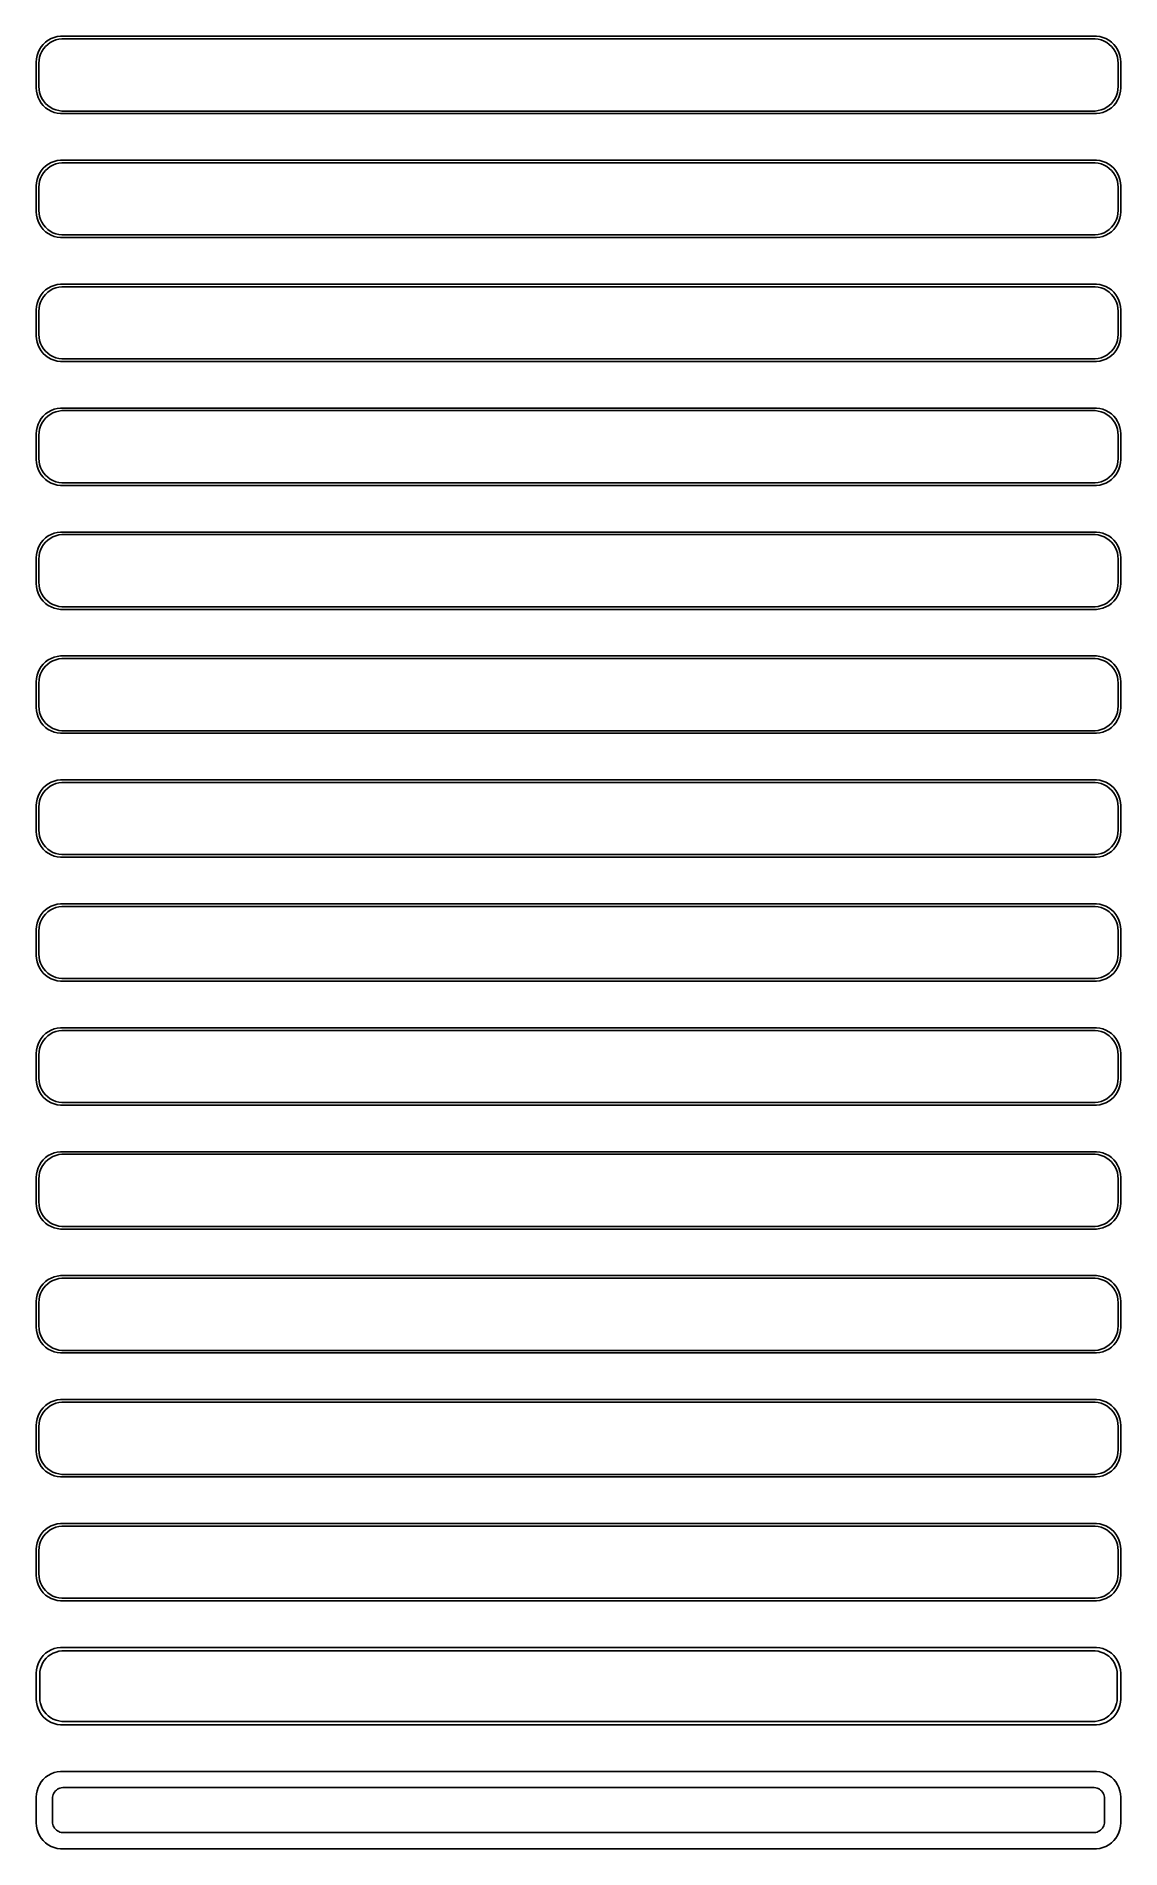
# Model space of a CAD drawing. Header units: metres. Extents: x -105 to 105, y 353 to 703.
import ezdxf

# ---------------------------------------------------------------- set-up
doc = ezdxf.new("R2010")
doc.units = ezdxf.units.M

msp = doc.modelspace()

# ---------------------------------------------------------------- linework, layer by layer
for p, q in [((-103.187, 702.353), (-103.645, 701.923)), ((-102.679, 702.722), (-103.187, 702.353)), ((-102.778, 701.91), (-102.295, 702.261)), ((-102.129, 703.024), (-102.679, 702.722)), ((-102.295, 702.261), (-101.772, 702.548)), ((-101.545, 703.255), (-102.129, 703.024)), ((-101.772, 702.548), (-101.218, 702.768)), ((-100.937, 703.411), (-101.545, 703.255)), ((-101.218, 702.768), (-100.64, 702.916)), ((-100.314, 703.49), (-100.937, 703.411)), ((-100.64, 702.916), (-100.048, 702.991)), ((100.314, 703.49), (-100.314, 703.49)), ((-100.048, 702.991), (100.048, 702.991)), ((100.048, 702.991), (100.64, 702.916)), ((100.937, 703.411), (100.314, 703.49)), ((100.64, 702.916), (101.218, 702.768)), ((101.545, 703.255), (100.937, 703.411)), ((101.218, 702.768), (101.772, 702.548)), ((102.129, 703.024), (101.545, 703.255)), ((101.772, 702.548), (102.295, 702.261)), ((102.679, 702.722), (102.129, 703.024)), ((102.295, 702.261), (102.778, 701.91)), ((103.187, 702.353), (102.679, 702.722)), ((103.645, 701.923), (103.187, 702.353)), ((-104.961, 699.127), (-105, 698.5)), ((-105, 698.5), (-105, 693.5)), ((-104.843, 699.743), (-104.961, 699.127)), ((-104.649, 700.341), (-104.843, 699.743)), ((-104.382, 700.909), (-104.649, 700.341)), ((-104.5, 698.25), (-104.463, 698.845)), ((-104.463, 698.845), (-104.351, 699.431)), ((-104.045, 701.439), (-104.382, 700.909)), ((-104.351, 699.431), (-104.166, 699.999)), ((-104.166, 699.999), (-103.912, 700.538)), ((-103.645, 701.923), (-104.045, 701.439)), ((-103.912, 700.538), (-103.593, 701.042)), ((-103.593, 701.042), (-103.213, 701.502)), ((-103.213, 701.502), (-102.778, 701.91)), ((102.778, 701.91), (103.213, 701.502)), ((103.213, 701.502), (103.593, 701.042)), ((103.593, 701.042), (103.912, 700.538)), ((104.045, 701.439), (103.645, 701.923)), ((103.912, 700.538), (104.166, 699.999)), ((104.382, 700.909), (104.045, 701.439)), ((104.166, 699.999), (104.351, 699.431)), ((104.351, 699.431), (104.463, 698.845)), ((104.649, 700.341), (104.382, 700.909)), ((104.463, 698.845), (104.5, 698.25)), ((104.843, 699.743), (104.649, 700.341)), ((104.961, 699.127), (104.843, 699.743)), ((105, 698.5), (104.961, 699.127)), ((105, 693.5), (105, 698.5)), ((-104.5, 693.75), (-104.5, 698.25)), ((104.5, 698.25), (104.5, 693.75)), ((-105, 693.5), (-104.961, 692.873)), ((-104.961, 692.873), (-104.843, 692.257)), ((-104.843, 692.257), (-104.649, 691.659)), ((-104.649, 691.659), (-104.382, 691.091)), ((-104.463, 693.155), (-104.5, 693.75)), ((-104.351, 692.569), (-104.463, 693.155)), ((-104.166, 692.001), (-104.351, 692.569)), ((-103.912, 691.462), (-104.166, 692.001)), ((-103.593, 690.958), (-103.912, 691.462)), ((103.912, 691.462), (103.593, 690.958)), ((104.166, 692.001), (103.912, 691.462)), ((104.351, 692.569), (104.166, 692.001)), ((104.463, 693.155), (104.351, 692.569)), ((104.382, 691.091), (104.649, 691.659)), ((104.5, 693.75), (104.463, 693.155)), ((104.649, 691.659), (104.843, 692.257)), ((104.843, 692.257), (104.961, 692.873)), ((104.961, 692.873), (105, 693.5)), ((-104.382, 691.091), (-104.045, 690.561)), ((-104.045, 690.561), (-103.645, 690.077)), ((-103.645, 690.077), (-103.187, 689.647)), ((-103.213, 690.498), (-103.593, 690.958)), ((-102.778, 690.09), (-103.213, 690.498)), ((-103.187, 689.647), (-102.679, 689.278)), ((-102.295, 689.739), (-102.778, 690.09)), ((-102.679, 689.278), (-102.129, 688.976)), ((-101.772, 689.452), (-102.295, 689.739)), ((-102.129, 688.976), (-101.545, 688.745)), ((-101.218, 689.232), (-101.772, 689.452)), ((-101.545, 688.745), (-100.937, 688.589)), ((-100.64, 689.084), (-101.218, 689.232)), ((-100.937, 688.589), (-100.314, 688.51)), ((-100.048, 689.009), (-100.64, 689.084)), ((-100.314, 688.51), (100.314, 688.51)), ((100.048, 689.009), (-100.048, 689.009)), ((100.64, 689.084), (100.048, 689.009)), ((100.314, 688.51), (100.937, 688.589)), ((101.218, 689.232), (100.64, 689.084)), ((100.937, 688.589), (101.545, 688.745)), ((101.772, 689.452), (101.218, 689.232)), ((101.545, 688.745), (102.129, 688.976)), ((102.295, 689.739), (101.772, 689.452)), ((102.129, 688.976), (102.679, 689.278)), ((102.778, 690.09), (102.295, 689.739)), ((102.679, 689.278), (103.187, 689.647)), ((103.213, 690.498), (102.778, 690.09)), ((103.187, 689.647), (103.645, 690.077)), ((103.593, 690.958), (103.213, 690.498)), ((103.645, 690.077), (104.045, 690.561)), ((104.045, 690.561), (104.382, 691.091)), ((-104.045, 677.439), (-104.382, 676.909)), ((-103.645, 677.923), (-104.045, 677.439)), ((-103.187, 678.353), (-103.645, 677.923)), ((-103.593, 677.042), (-103.213, 677.502)), ((-103.213, 677.502), (-102.778, 677.91)), ((-102.679, 678.722), (-103.187, 678.353)), ((-102.778, 677.91), (-102.295, 678.261)), ((-102.129, 679.024), (-102.679, 678.722)), ((-102.295, 678.261), (-101.772, 678.548)), ((-101.545, 679.255), (-102.129, 679.024)), ((-101.772, 678.548), (-101.218, 678.768)), ((-100.937, 679.411), (-101.545, 679.255)), ((-101.218, 678.768), (-100.64, 678.916)), ((-100.314, 679.49), (-100.937, 679.411)), ((-100.64, 678.916), (-100.048, 678.991)), ((100.314, 679.49), (-100.314, 679.49)), ((-100.048, 678.991), (100.048, 678.991)), ((100.048, 678.991), (100.64, 678.916)), ((100.937, 679.411), (100.314, 679.49)), ((100.64, 678.916), (101.218, 678.768)), ((101.545, 679.255), (100.937, 679.411)), ((101.218, 678.768), (101.772, 678.548)), ((102.129, 679.024), (101.545, 679.255)), ((101.772, 678.548), (102.295, 678.261)), ((102.679, 678.722), (102.129, 679.024)), ((102.295, 678.261), (102.778, 677.91)), ((103.187, 678.353), (102.679, 678.722)), ((102.778, 677.91), (103.213, 677.502)), ((103.645, 677.923), (103.187, 678.353)), ((103.213, 677.502), (103.593, 677.042)), ((104.045, 677.439), (103.645, 677.923)), ((104.382, 676.909), (104.045, 677.439)), ((-104.961, 675.127), (-105, 674.5)), ((-105, 674.5), (-105, 669.5)), ((-104.843, 675.743), (-104.961, 675.127)), ((-104.649, 676.341), (-104.843, 675.743)), ((-104.382, 676.909), (-104.649, 676.341)), ((-104.5, 674.25), (-104.463, 674.845)), ((-104.5, 669.75), (-104.5, 674.25)), ((-104.463, 674.845), (-104.351, 675.431)), ((-104.351, 675.431), (-104.166, 675.999)), ((-104.166, 675.999), (-103.912, 676.538)), ((-103.912, 676.538), (-103.593, 677.042)), ((103.593, 677.042), (103.912, 676.538)), ((103.912, 676.538), (104.166, 675.999)), ((104.166, 675.999), (104.351, 675.431)), ((104.351, 675.431), (104.463, 674.845)), ((104.649, 676.341), (104.382, 676.909)), ((104.463, 674.845), (104.5, 674.25)), ((104.5, 674.25), (104.5, 669.75)), ((104.843, 675.743), (104.649, 676.341)), ((104.961, 675.127), (104.843, 675.743)), ((105, 674.5), (104.961, 675.127)), ((105, 669.5), (105, 674.5)), ((-105, 669.5), (-104.961, 668.873)), ((-104.961, 668.873), (-104.843, 668.257)), ((-104.843, 668.257), (-104.649, 667.659)), ((-104.649, 667.659), (-104.382, 667.091)), ((-104.463, 669.155), (-104.5, 669.75)), ((-104.351, 668.569), (-104.463, 669.155)), ((-104.382, 667.091), (-104.045, 666.561)), ((-104.166, 668.001), (-104.351, 668.569)), ((-103.912, 667.462), (-104.166, 668.001)), ((-103.593, 666.958), (-103.912, 667.462)), ((-103.213, 666.498), (-103.593, 666.958)), ((103.593, 666.958), (103.213, 666.498)), ((103.912, 667.462), (103.593, 666.958)), ((104.166, 668.001), (103.912, 667.462)), ((104.045, 666.561), (104.382, 667.091)), ((104.351, 668.569), (104.166, 668.001)), ((104.463, 669.155), (104.351, 668.569)), ((104.382, 667.091), (104.649, 667.659)), ((104.5, 669.75), (104.463, 669.155)), ((104.649, 667.659), (104.843, 668.257)), ((104.843, 668.257), (104.961, 668.873)), ((104.961, 668.873), (105, 669.5)), ((-104.045, 666.561), (-103.645, 666.077)), ((-103.645, 666.077), (-103.187, 665.647)), ((-102.778, 666.09), (-103.213, 666.498)), ((-103.187, 665.647), (-102.679, 665.278)), ((-102.295, 665.739), (-102.778, 666.09)), ((-102.679, 665.278), (-102.129, 664.976)), ((-101.772, 665.452), (-102.295, 665.739)), ((-102.129, 664.976), (-101.545, 664.745)), ((-101.218, 665.232), (-101.772, 665.452)), ((-101.545, 664.745), (-100.937, 664.589)), ((-100.64, 665.084), (-101.218, 665.232)), ((-100.937, 664.589), (-100.314, 664.51)), ((-100.048, 665.009), (-100.64, 665.084)), ((-100.314, 664.51), (100.314, 664.51)), ((100.048, 665.009), (-100.048, 665.009)), ((100.64, 665.084), (100.048, 665.009)), ((100.314, 664.51), (100.937, 664.589)), ((101.218, 665.232), (100.64, 665.084)), ((100.937, 664.589), (101.545, 664.745)), ((101.772, 665.452), (101.218, 665.232)), ((101.545, 664.745), (102.129, 664.976)), ((102.295, 665.739), (101.772, 665.452)), ((102.129, 664.976), (102.679, 665.278)), ((102.778, 666.09), (102.295, 665.739)), ((102.679, 665.278), (103.187, 665.647)), ((103.213, 666.498), (102.778, 666.09)), ((103.187, 665.647), (103.645, 666.077)), ((103.645, 666.077), (104.045, 666.561)), ((-104.382, 652.909), (-104.649, 652.341)), ((-104.045, 653.439), (-104.382, 652.909)), ((-103.645, 653.923), (-104.045, 653.439)), ((-103.912, 652.538), (-103.593, 653.042)), ((-103.187, 654.353), (-103.645, 653.923)), ((-103.593, 653.042), (-103.213, 653.502)), ((-103.213, 653.502), (-102.778, 653.91)), ((-102.679, 654.722), (-103.187, 654.353)), ((-102.778, 653.91), (-102.295, 654.261)), ((-102.129, 655.024), (-102.679, 654.722)), ((-102.295, 654.261), (-101.772, 654.548)), ((-101.545, 655.255), (-102.129, 655.024)), ((-101.772, 654.548), (-101.218, 654.768)), ((-100.937, 655.411), (-101.545, 655.255)), ((-101.218, 654.768), (-100.64, 654.916)), ((-100.314, 655.49), (-100.937, 655.411)), ((-100.64, 654.916), (-100.048, 654.991)), ((100.314, 655.49), (-100.314, 655.49)), ((-100.048, 654.991), (100.048, 654.991)), ((100.048, 654.991), (100.64, 654.916)), ((100.937, 655.411), (100.314, 655.49)), ((100.64, 654.916), (101.218, 654.768)), ((101.545, 655.255), (100.937, 655.411)), ((101.218, 654.768), (101.772, 654.548)), ((102.129, 655.024), (101.545, 655.255)), ((101.772, 654.548), (102.295, 654.261)), ((102.679, 654.722), (102.129, 655.024)), ((102.295, 654.261), (102.778, 653.91)), ((103.187, 654.353), (102.679, 654.722)), ((102.778, 653.91), (103.213, 653.502)), ((103.645, 653.923), (103.187, 654.353)), ((103.213, 653.502), (103.593, 653.042)), ((103.593, 653.042), (103.912, 652.538)), ((104.045, 653.439), (103.645, 653.923)), ((104.382, 652.909), (104.045, 653.439)), ((104.649, 652.341), (104.382, 652.909)), ((-104.961, 651.127), (-105, 650.5)), ((-105, 650.5), (-105, 645.5)), ((-104.843, 651.743), (-104.961, 651.127)), ((-104.649, 652.341), (-104.843, 651.743)), ((-104.5, 650.25), (-104.463, 650.845)), ((-104.5, 645.75), (-104.5, 650.25)), ((-104.463, 650.845), (-104.351, 651.431)), ((-104.351, 651.431), (-104.166, 651.999)), ((-104.166, 651.999), (-103.912, 652.538)), ((103.912, 652.538), (104.166, 651.999)), ((104.166, 651.999), (104.351, 651.431)), ((104.351, 651.431), (104.463, 650.845)), ((104.463, 650.845), (104.5, 650.25)), ((104.5, 650.25), (104.5, 645.75)), ((104.843, 651.743), (104.649, 652.341)), ((104.961, 651.127), (104.843, 651.743)), ((105, 650.5), (104.961, 651.127)), ((105, 645.5), (105, 650.5)), ((-105, 645.5), (-104.961, 644.873)), ((-104.961, 644.873), (-104.843, 644.257)), ((-104.843, 644.257), (-104.649, 643.659)), ((-104.649, 643.659), (-104.382, 643.091)), ((-104.463, 645.155), (-104.5, 645.75)), ((-104.351, 644.569), (-104.463, 645.155)), ((-104.382, 643.091), (-104.045, 642.561)), ((-104.166, 644.001), (-104.351, 644.569)), ((-103.912, 643.462), (-104.166, 644.001)), ((-104.045, 642.561), (-103.645, 642.077)), ((-103.593, 642.958), (-103.912, 643.462)), ((-103.213, 642.498), (-103.593, 642.958)), ((-102.778, 642.09), (-103.213, 642.498)), ((103.213, 642.498), (102.778, 642.09)), ((103.593, 642.958), (103.213, 642.498)), ((103.912, 643.462), (103.593, 642.958)), ((103.645, 642.077), (104.045, 642.561)), ((104.166, 644.001), (103.912, 643.462)), ((104.045, 642.561), (104.382, 643.091)), ((104.351, 644.569), (104.166, 644.001)), ((104.463, 645.155), (104.351, 644.569)), ((104.382, 643.091), (104.649, 643.659)), ((104.5, 645.75), (104.463, 645.155)), ((104.649, 643.659), (104.843, 644.257)), ((104.843, 644.257), (104.961, 644.873)), ((104.961, 644.873), (105, 645.5)), ((-103.645, 642.077), (-103.187, 641.647)), ((-103.187, 641.647), (-102.679, 641.278)), ((-102.295, 641.739), (-102.778, 642.09)), ((-102.679, 641.278), (-102.129, 640.976)), ((-101.772, 641.452), (-102.295, 641.739)), ((-102.129, 640.976), (-101.545, 640.745)), ((-101.218, 641.232), (-101.772, 641.452)), ((-101.545, 640.745), (-100.937, 640.589)), ((-100.64, 641.084), (-101.218, 641.232)), ((-100.937, 640.589), (-100.314, 640.51)), ((-100.048, 641.009), (-100.64, 641.084)), ((-100.314, 640.51), (100.314, 640.51)), ((100.048, 641.009), (-100.048, 641.009)), ((100.64, 641.084), (100.048, 641.009)), ((100.314, 640.51), (100.937, 640.589)), ((101.218, 641.232), (100.64, 641.084)), ((100.937, 640.589), (101.545, 640.745)), ((101.772, 641.452), (101.218, 641.232)), ((101.545, 640.745), (102.129, 640.976)), ((102.295, 641.739), (101.772, 641.452)), ((102.129, 640.976), (102.679, 641.278)), ((102.778, 642.09), (102.295, 641.739)), ((102.679, 641.278), (103.187, 641.647)), ((103.187, 641.647), (103.645, 642.077)), ((-104.649, 628.341), (-104.843, 627.743)), ((-104.382, 628.909), (-104.649, 628.341)), ((-104.045, 629.439), (-104.382, 628.909)), ((-104.166, 627.999), (-103.912, 628.538)), ((-103.645, 629.923), (-104.045, 629.439)), ((-103.912, 628.538), (-103.593, 629.042)), ((-103.187, 630.353), (-103.645, 629.923)), ((-103.593, 629.042), (-103.213, 629.502)), ((-103.213, 629.502), (-102.778, 629.91)), ((-102.679, 630.722), (-103.187, 630.353)), ((-102.778, 629.91), (-102.295, 630.261)), ((-102.129, 631.024), (-102.679, 630.722)), ((-102.295, 630.261), (-101.772, 630.548)), ((-101.545, 631.255), (-102.129, 631.024)), ((-101.772, 630.548), (-101.218, 630.768)), ((-100.937, 631.411), (-101.545, 631.255)), ((-101.218, 630.768), (-100.64, 630.916)), ((-100.314, 631.49), (-100.937, 631.411)), ((-100.64, 630.916), (-100.048, 630.991)), ((100.314, 631.49), (-100.314, 631.49)), ((-100.048, 630.991), (100.048, 630.991)), ((100.048, 630.991), (100.64, 630.916)), ((100.937, 631.411), (100.314, 631.49)), ((100.64, 630.916), (101.218, 630.768)), ((101.545, 631.255), (100.937, 631.411)), ((101.218, 630.768), (101.772, 630.548)), ((102.129, 631.024), (101.545, 631.255)), ((101.772, 630.548), (102.295, 630.261)), ((102.679, 630.722), (102.129, 631.024)), ((102.295, 630.261), (102.778, 629.91)), ((103.187, 630.353), (102.679, 630.722)), ((102.778, 629.91), (103.213, 629.502)), ((103.645, 629.923), (103.187, 630.353)), ((103.213, 629.502), (103.593, 629.042)), ((103.593, 629.042), (103.912, 628.538)), ((104.045, 629.439), (103.645, 629.923)), ((103.912, 628.538), (104.166, 627.999)), ((104.382, 628.909), (104.045, 629.439)), ((104.649, 628.341), (104.382, 628.909)), ((104.843, 627.743), (104.649, 628.341)), ((-104.961, 627.127), (-105, 626.5)), ((-105, 626.5), (-105, 621.5)), ((-104.843, 627.743), (-104.961, 627.127)), ((-104.5, 626.25), (-104.463, 626.845)), ((-104.5, 621.75), (-104.5, 626.25)), ((-104.463, 626.845), (-104.351, 627.431)), ((-104.351, 627.431), (-104.166, 627.999)), ((104.166, 627.999), (104.351, 627.431)), ((104.351, 627.431), (104.463, 626.845)), ((104.463, 626.845), (104.5, 626.25)), ((104.5, 626.25), (104.5, 621.75)), ((104.961, 627.127), (104.843, 627.743)), ((105, 626.5), (104.961, 627.127)), ((105, 621.5), (105, 626.5)), ((-105, 621.5), (-104.961, 620.873)), ((-104.463, 621.155), (-104.5, 621.75)), ((104.5, 621.75), (104.463, 621.155)), ((104.961, 620.873), (105, 621.5)), ((-104.961, 620.873), (-104.843, 620.257)), ((-104.843, 620.257), (-104.649, 619.659)), ((-104.649, 619.659), (-104.382, 619.091)), ((-104.351, 620.569), (-104.463, 621.155)), ((-104.382, 619.091), (-104.045, 618.561)), ((-104.166, 620.001), (-104.351, 620.569)), ((-103.912, 619.462), (-104.166, 620.001)), ((-104.045, 618.561), (-103.645, 618.077)), ((-103.593, 618.958), (-103.912, 619.462)), ((-103.645, 618.077), (-103.187, 617.647)), ((-103.213, 618.498), (-103.593, 618.958)), ((-102.778, 618.09), (-103.213, 618.498)), ((-102.295, 617.739), (-102.778, 618.09)), ((-101.772, 617.452), (-102.295, 617.739)), ((102.295, 617.739), (101.772, 617.452)), ((102.778, 618.09), (102.295, 617.739)), ((103.213, 618.498), (102.778, 618.09)), ((103.187, 617.647), (103.645, 618.077)), ((103.593, 618.958), (103.213, 618.498)), ((103.912, 619.462), (103.593, 618.958)), ((103.645, 618.077), (104.045, 618.561)), ((104.166, 620.001), (103.912, 619.462)), ((104.045, 618.561), (104.382, 619.091)), ((104.351, 620.569), (104.166, 620.001)), ((104.463, 621.155), (104.351, 620.569)), ((104.382, 619.091), (104.649, 619.659)), ((104.649, 619.659), (104.843, 620.257)), ((104.843, 620.257), (104.961, 620.873)), ((-103.187, 617.647), (-102.679, 617.278)), ((-102.679, 617.278), (-102.129, 616.976)), ((-102.129, 616.976), (-101.545, 616.745)), ((-101.218, 617.232), (-101.772, 617.452)), ((-101.545, 616.745), (-100.937, 616.589)), ((-100.64, 617.084), (-101.218, 617.232)), ((-100.937, 616.589), (-100.314, 616.51)), ((-100.048, 617.009), (-100.64, 617.084)), ((-100.314, 616.51), (100.314, 616.51)), ((100.048, 617.009), (-100.048, 617.009)), ((100.64, 617.084), (100.048, 617.009)), ((100.314, 616.51), (100.937, 616.589)), ((101.218, 617.232), (100.64, 617.084)), ((100.937, 616.589), (101.545, 616.745)), ((101.772, 617.452), (101.218, 617.232)), ((101.545, 616.745), (102.129, 616.976)), ((102.129, 616.976), (102.679, 617.278)), ((102.679, 617.278), (103.187, 617.647)), ((-101.545, 607.255), (-102.129, 607.024)), ((-100.937, 607.411), (-101.545, 607.255)), ((-100.314, 607.49), (-100.937, 607.411)), ((100.314, 607.49), (-100.314, 607.49)), ((100.937, 607.411), (100.314, 607.49)), ((101.545, 607.255), (100.937, 607.411)), ((102.129, 607.024), (101.545, 607.255)), ((-104.843, 603.743), (-104.961, 603.127)), ((-104.649, 604.341), (-104.843, 603.743)), ((-104.382, 604.909), (-104.649, 604.341)), ((-104.045, 605.439), (-104.382, 604.909)), ((-104.351, 603.431), (-104.166, 603.999)), ((-104.166, 603.999), (-103.912, 604.538)), ((-103.645, 605.923), (-104.045, 605.439)), ((-103.912, 604.538), (-103.593, 605.042)), ((-103.187, 606.353), (-103.645, 605.923)), ((-103.593, 605.042), (-103.213, 605.502)), ((-103.213, 605.502), (-102.778, 605.91)), ((-102.679, 606.722), (-103.187, 606.353)), ((-102.778, 605.91), (-102.295, 606.261)), ((-102.129, 607.024), (-102.679, 606.722)), ((-102.295, 606.261), (-101.772, 606.548)), ((-101.772, 606.548), (-101.218, 606.768)), ((-101.218, 606.768), (-100.64, 606.916)), ((-100.64, 606.916), (-100.048, 606.991)), ((-100.048, 606.991), (100.048, 606.991)), ((100.048, 606.991), (100.64, 606.916)), ((100.64, 606.916), (101.218, 606.768)), ((101.218, 606.768), (101.772, 606.548)), ((101.772, 606.548), (102.295, 606.261)), ((102.679, 606.722), (102.129, 607.024)), ((102.295, 606.261), (102.778, 605.91)), ((103.187, 606.353), (102.679, 606.722)), ((102.778, 605.91), (103.213, 605.502)), ((103.645, 605.923), (103.187, 606.353)), ((103.213, 605.502), (103.593, 605.042)), ((103.593, 605.042), (103.912, 604.538)), ((104.045, 605.439), (103.645, 605.923)), ((103.912, 604.538), (104.166, 603.999)), ((104.382, 604.909), (104.045, 605.439)), ((104.166, 603.999), (104.351, 603.431)), ((104.649, 604.341), (104.382, 604.909)), ((104.843, 603.743), (104.649, 604.341)), ((104.961, 603.127), (104.843, 603.743)), ((-104.961, 603.127), (-105, 602.5)), ((-105, 602.5), (-105, 597.5)), ((-104.5, 602.25), (-104.463, 602.845)), ((-104.5, 597.75), (-104.5, 602.25)), ((-104.463, 602.845), (-104.351, 603.431)), ((104.351, 603.431), (104.463, 602.845)), ((104.463, 602.845), (104.5, 602.25)), ((104.5, 602.25), (104.5, 597.75)), ((105, 602.5), (104.961, 603.127)), ((105, 597.5), (105, 602.5)), ((-105, 597.5), (-104.961, 596.873)), ((-104.961, 596.873), (-104.843, 596.257)), ((-104.463, 597.155), (-104.5, 597.75)), ((-104.351, 596.569), (-104.463, 597.155)), ((104.463, 597.155), (104.351, 596.569)), ((104.5, 597.75), (104.463, 597.155)), ((104.843, 596.257), (104.961, 596.873)), ((104.961, 596.873), (105, 597.5)), ((-104.843, 596.257), (-104.649, 595.659)), ((-104.649, 595.659), (-104.382, 595.091)), ((-104.382, 595.091), (-104.045, 594.561)), ((-104.166, 596.001), (-104.351, 596.569)), ((-103.912, 595.462), (-104.166, 596.001)), ((-104.045, 594.561), (-103.645, 594.077)), ((-103.593, 594.958), (-103.912, 595.462)), ((-103.645, 594.077), (-103.187, 593.647)), ((-103.213, 594.498), (-103.593, 594.958)), ((-102.778, 594.09), (-103.213, 594.498)), ((-103.187, 593.647), (-102.679, 593.278)), ((-102.295, 593.739), (-102.778, 594.09)), ((-102.679, 593.278), (-102.129, 592.976)), ((-101.772, 593.452), (-102.295, 593.739)), ((-101.218, 593.232), (-101.772, 593.452)), ((-100.64, 593.084), (-101.218, 593.232)), ((101.218, 593.232), (100.64, 593.084)), ((101.772, 593.452), (101.218, 593.232)), ((102.295, 593.739), (101.772, 593.452)), ((102.129, 592.976), (102.679, 593.278)), ((102.778, 594.09), (102.295, 593.739)), ((102.679, 593.278), (103.187, 593.647)), ((103.213, 594.498), (102.778, 594.09)), ((103.187, 593.647), (103.645, 594.077)), ((103.593, 594.958), (103.213, 594.498)), ((103.912, 595.462), (103.593, 594.958)), ((103.645, 594.077), (104.045, 594.561)), ((104.166, 596.001), (103.912, 595.462)), ((104.045, 594.561), (104.382, 595.091)), ((104.351, 596.569), (104.166, 596.001)), ((104.382, 595.091), (104.649, 595.659)), ((104.649, 595.659), (104.843, 596.257)), ((-102.129, 592.976), (-101.545, 592.745)), ((-101.545, 592.745), (-100.937, 592.589)), ((-100.937, 592.589), (-100.314, 592.51)), ((-100.048, 593.009), (-100.64, 593.084)), ((-100.314, 592.51), (100.314, 592.51)), ((100.048, 593.009), (-100.048, 593.009)), ((100.64, 593.084), (100.048, 593.009)), ((100.314, 592.51), (100.937, 592.589)), ((100.937, 592.589), (101.545, 592.745)), ((101.545, 592.745), (102.129, 592.976)), ((-102.679, 582.722), (-103.187, 582.353)), ((-102.129, 583.024), (-102.679, 582.722)), ((-101.545, 583.255), (-102.129, 583.024)), ((-101.772, 582.548), (-101.218, 582.768)), ((-100.937, 583.411), (-101.545, 583.255)), ((-101.218, 582.768), (-100.64, 582.916)), ((-100.314, 583.49), (-100.937, 583.411)), ((-100.64, 582.916), (-100.048, 582.991)), ((100.314, 583.49), (-100.314, 583.49)), ((-100.048, 582.991), (100.048, 582.991)), ((100.048, 582.991), (100.64, 582.916)), ((100.937, 583.411), (100.314, 583.49)), ((100.64, 582.916), (101.218, 582.768)), ((101.545, 583.255), (100.937, 583.411)), ((101.218, 582.768), (101.772, 582.548)), ((102.129, 583.024), (101.545, 583.255)), ((102.679, 582.722), (102.129, 583.024)), ((103.187, 582.353), (102.679, 582.722)), ((-104.961, 579.127), (-105, 578.5)), ((-104.843, 579.743), (-104.961, 579.127)), ((-104.649, 580.341), (-104.843, 579.743)), ((-104.382, 580.909), (-104.649, 580.341)), ((-104.463, 578.845), (-104.351, 579.431)), ((-104.045, 581.439), (-104.382, 580.909)), ((-104.351, 579.431), (-104.166, 579.999)), ((-104.166, 579.999), (-103.912, 580.538)), ((-103.645, 581.923), (-104.045, 581.439)), ((-103.912, 580.538), (-103.593, 581.042)), ((-103.187, 582.353), (-103.645, 581.923)), ((-103.593, 581.042), (-103.213, 581.502)), ((-103.213, 581.502), (-102.778, 581.91)), ((-102.778, 581.91), (-102.295, 582.261)), ((-102.295, 582.261), (-101.772, 582.548)), ((101.772, 582.548), (102.295, 582.261)), ((102.295, 582.261), (102.778, 581.91)), ((102.778, 581.91), (103.213, 581.502)), ((103.645, 581.923), (103.187, 582.353)), ((103.213, 581.502), (103.593, 581.042)), ((103.593, 581.042), (103.912, 580.538)), ((104.045, 581.439), (103.645, 581.923)), ((103.912, 580.538), (104.166, 579.999)), ((104.382, 580.909), (104.045, 581.439)), ((104.166, 579.999), (104.351, 579.431)), ((104.351, 579.431), (104.463, 578.845)), ((104.649, 580.341), (104.382, 580.909)), ((104.843, 579.743), (104.649, 580.341)), ((104.961, 579.127), (104.843, 579.743)), ((105, 578.5), (104.961, 579.127)), ((-105, 578.5), (-105, 573.5)), ((-104.5, 578.25), (-104.463, 578.845)), ((-104.5, 573.75), (-104.5, 578.25)), ((104.463, 578.845), (104.5, 578.25)), ((104.5, 578.25), (104.5, 573.75)), ((105, 573.5), (105, 578.5)), ((-105, 573.5), (-104.961, 572.873)), ((-104.961, 572.873), (-104.843, 572.257)), ((-104.843, 572.257), (-104.649, 571.659)), ((-104.463, 573.155), (-104.5, 573.75)), ((-104.351, 572.569), (-104.463, 573.155)), ((-104.166, 572.001), (-104.351, 572.569)), ((104.351, 572.569), (104.166, 572.001)), ((104.463, 573.155), (104.351, 572.569)), ((104.5, 573.75), (104.463, 573.155)), ((104.649, 571.659), (104.843, 572.257)), ((104.843, 572.257), (104.961, 572.873)), ((104.961, 572.873), (105, 573.5)), ((-104.649, 571.659), (-104.382, 571.091)), ((-104.382, 571.091), (-104.045, 570.561)), ((-103.912, 571.462), (-104.166, 572.001)), ((-104.045, 570.561), (-103.645, 570.077)), ((-103.593, 570.958), (-103.912, 571.462)), ((-103.645, 570.077), (-103.187, 569.647)), ((-103.213, 570.498), (-103.593, 570.958)), ((-102.778, 570.09), (-103.213, 570.498)), ((-103.187, 569.647), (-102.679, 569.278)), ((-102.295, 569.739), (-102.778, 570.09)), ((-102.679, 569.278), (-102.129, 568.976)), ((-101.772, 569.452), (-102.295, 569.739)), ((-102.129, 568.976), (-101.545, 568.745)), ((-101.218, 569.232), (-101.772, 569.452)), ((-101.545, 568.745), (-100.937, 568.589)), ((-100.64, 569.084), (-101.218, 569.232)), ((-100.937, 568.589), (-100.314, 568.51)), ((-100.048, 569.009), (-100.64, 569.084)), ((100.048, 569.009), (-100.048, 569.009)), ((100.64, 569.084), (100.048, 569.009)), ((100.314, 568.51), (100.937, 568.589)), ((101.218, 569.232), (100.64, 569.084)), ((100.937, 568.589), (101.545, 568.745)), ((101.772, 569.452), (101.218, 569.232)), ((101.545, 568.745), (102.129, 568.976)), ((102.295, 569.739), (101.772, 569.452)), ((102.129, 568.976), (102.679, 569.278)), ((102.778, 570.09), (102.295, 569.739)), ((102.679, 569.278), (103.187, 569.647)), ((103.213, 570.498), (102.778, 570.09)), ((103.187, 569.647), (103.645, 570.077)), ((103.593, 570.958), (103.213, 570.498)), ((103.912, 571.462), (103.593, 570.958)), ((103.645, 570.077), (104.045, 570.561)), ((104.166, 572.001), (103.912, 571.462)), ((104.045, 570.561), (104.382, 571.091)), ((104.382, 571.091), (104.649, 571.659)), ((-100.314, 568.51), (100.314, 568.51)), ((-103.187, 558.353), (-103.645, 557.923)), ((-102.679, 558.722), (-103.187, 558.353)), ((-102.778, 557.91), (-102.295, 558.261)), ((-102.129, 559.024), (-102.679, 558.722)), ((-102.295, 558.261), (-101.772, 558.548)), ((-101.545, 559.255), (-102.129, 559.024)), ((-101.772, 558.548), (-101.218, 558.768)), ((-100.937, 559.411), (-101.545, 559.255)), ((-101.218, 558.768), (-100.64, 558.916)), ((-100.314, 559.49), (-100.937, 559.411)), ((-100.64, 558.916), (-100.048, 558.991)), ((100.314, 559.49), (-100.314, 559.49)), ((-100.048, 558.991), (100.048, 558.991)), ((100.048, 558.991), (100.64, 558.916)), ((100.937, 559.411), (100.314, 559.49)), ((100.64, 558.916), (101.218, 558.768)), ((101.545, 559.255), (100.937, 559.411)), ((101.218, 558.768), (101.772, 558.548)), ((102.129, 559.024), (101.545, 559.255)), ((101.772, 558.548), (102.295, 558.261)), ((102.679, 558.722), (102.129, 559.024)), ((102.295, 558.261), (102.778, 557.91)), ((103.187, 558.353), (102.679, 558.722)), ((103.645, 557.923), (103.187, 558.353)), ((-104.961, 555.127), (-105, 554.5)), ((-104.843, 555.743), (-104.961, 555.127)), ((-104.649, 556.341), (-104.843, 555.743)), ((-104.382, 556.909), (-104.649, 556.341)), ((-104.5, 554.25), (-104.463, 554.845)), ((-104.463, 554.845), (-104.351, 555.431)), ((-104.045, 557.439), (-104.382, 556.909)), ((-104.351, 555.431), (-104.166, 555.999)), ((-104.166, 555.999), (-103.912, 556.538)), ((-103.645, 557.923), (-104.045, 557.439)), ((-103.912, 556.538), (-103.593, 557.042)), ((-103.593, 557.042), (-103.213, 557.502)), ((-103.213, 557.502), (-102.778, 557.91)), ((102.778, 557.91), (103.213, 557.502)), ((103.213, 557.502), (103.593, 557.042)), ((103.593, 557.042), (103.912, 556.538)), ((104.045, 557.439), (103.645, 557.923)), ((103.912, 556.538), (104.166, 555.999)), ((104.382, 556.909), (104.045, 557.439)), ((104.166, 555.999), (104.351, 555.431)), ((104.351, 555.431), (104.463, 554.845)), ((104.649, 556.341), (104.382, 556.909)), ((104.463, 554.845), (104.5, 554.25)), ((104.843, 555.743), (104.649, 556.341)), ((104.961, 555.127), (104.843, 555.743)), ((105, 554.5), (104.961, 555.127)), ((-105, 554.5), (-105, 549.5)), ((-104.5, 549.75), (-104.5, 554.25)), ((104.5, 554.25), (104.5, 549.75)), ((105, 549.5), (105, 554.5)), ((-105, 549.5), (-104.961, 548.873)), ((-104.961, 548.873), (-104.843, 548.257)), ((-104.843, 548.257), (-104.649, 547.659)), ((-104.649, 547.659), (-104.382, 547.091)), ((-104.463, 549.155), (-104.5, 549.75)), ((-104.351, 548.569), (-104.463, 549.155)), ((-104.166, 548.001), (-104.351, 548.569)), ((-103.912, 547.462), (-104.166, 548.001)), ((104.166, 548.001), (103.912, 547.462)), ((104.351, 548.569), (104.166, 548.001)), ((104.463, 549.155), (104.351, 548.569)), ((104.382, 547.091), (104.649, 547.659)), ((104.5, 549.75), (104.463, 549.155)), ((104.649, 547.659), (104.843, 548.257)), ((104.843, 548.257), (104.961, 548.873)), ((104.961, 548.873), (105, 549.5)), ((-104.382, 547.091), (-104.045, 546.561)), ((-104.045, 546.561), (-103.645, 546.077)), ((-103.593, 546.958), (-103.912, 547.462)), ((-103.645, 546.077), (-103.187, 545.647)), ((-103.213, 546.498), (-103.593, 546.958)), ((-102.778, 546.09), (-103.213, 546.498)), ((-103.187, 545.647), (-102.679, 545.278)), ((-102.295, 545.739), (-102.778, 546.09)), ((-102.679, 545.278), (-102.129, 544.976)), ((-101.772, 545.452), (-102.295, 545.739)), ((-102.129, 544.976), (-101.545, 544.745)), ((-101.218, 545.232), (-101.772, 545.452)), ((-101.545, 544.745), (-100.937, 544.589)), ((-100.64, 545.084), (-101.218, 545.232)), ((-100.937, 544.589), (-100.314, 544.51)), ((-100.048, 545.009), (-100.64, 545.084)), ((-100.314, 544.51), (100.314, 544.51)), ((100.048, 545.009), (-100.048, 545.009)), ((100.64, 545.084), (100.048, 545.009)), ((100.314, 544.51), (100.937, 544.589)), ((101.218, 545.232), (100.64, 545.084)), ((100.937, 544.589), (101.545, 544.745)), ((101.772, 545.452), (101.218, 545.232)), ((101.545, 544.745), (102.129, 544.976)), ((102.295, 545.739), (101.772, 545.452)), ((102.129, 544.976), (102.679, 545.278)), ((102.778, 546.09), (102.295, 545.739)), ((102.679, 545.278), (103.187, 545.647)), ((103.213, 546.498), (102.778, 546.09)), ((103.187, 545.647), (103.645, 546.077)), ((103.593, 546.958), (103.213, 546.498)), ((103.912, 547.462), (103.593, 546.958)), ((103.645, 546.077), (104.045, 546.561)), ((104.045, 546.561), (104.382, 547.091)), ((-103.645, 533.923), (-104.045, 533.439)), ((-103.187, 534.353), (-103.645, 533.923)), ((-103.593, 533.042), (-103.213, 533.502)), ((-103.213, 533.502), (-102.778, 533.91)), ((-102.679, 534.722), (-103.187, 534.353)), ((-102.778, 533.91), (-102.295, 534.261)), ((-102.129, 535.024), (-102.679, 534.722)), ((-102.295, 534.261), (-101.772, 534.548)), ((-101.545, 535.255), (-102.129, 535.024)), ((-101.772, 534.548), (-101.218, 534.768)), ((-100.937, 535.411), (-101.545, 535.255)), ((-101.218, 534.768), (-100.64, 534.916)), ((-100.314, 535.49), (-100.937, 535.411)), ((-100.64, 534.916), (-100.048, 534.991)), ((100.314, 535.49), (-100.314, 535.49)), ((-100.048, 534.991), (100.048, 534.991)), ((100.048, 534.991), (100.64, 534.916)), ((100.937, 535.411), (100.314, 535.49)), ((100.64, 534.916), (101.218, 534.768)), ((101.545, 535.255), (100.937, 535.411)), ((101.218, 534.768), (101.772, 534.548)), ((102.129, 535.024), (101.545, 535.255)), ((101.772, 534.548), (102.295, 534.261)), ((102.679, 534.722), (102.129, 535.024)), ((102.295, 534.261), (102.778, 533.91)), ((103.187, 534.353), (102.679, 534.722)), ((102.778, 533.91), (103.213, 533.502)), ((103.645, 533.923), (103.187, 534.353)), ((103.213, 533.502), (103.593, 533.042)), ((104.045, 533.439), (103.645, 533.923)), ((-104.961, 531.127), (-105, 530.5)), ((-105, 530.5), (-105, 525.5)), ((-104.843, 531.743), (-104.961, 531.127)), ((-104.649, 532.341), (-104.843, 531.743)), ((-104.382, 532.909), (-104.649, 532.341)), ((-104.5, 530.25), (-104.463, 530.845)), ((-104.5, 525.75), (-104.5, 530.25)), ((-104.463, 530.845), (-104.351, 531.431)), ((-104.045, 533.439), (-104.382, 532.909)), ((-104.351, 531.431), (-104.166, 531.999)), ((-104.166, 531.999), (-103.912, 532.538)), ((-103.912, 532.538), (-103.593, 533.042)), ((103.593, 533.042), (103.912, 532.538)), ((103.912, 532.538), (104.166, 531.999)), ((104.382, 532.909), (104.045, 533.439)), ((104.166, 531.999), (104.351, 531.431)), ((104.351, 531.431), (104.463, 530.845)), ((104.649, 532.341), (104.382, 532.909)), ((104.463, 530.845), (104.5, 530.25)), ((104.5, 530.25), (104.5, 525.75)), ((104.843, 531.743), (104.649, 532.341)), ((104.961, 531.127), (104.843, 531.743)), ((105, 530.5), (104.961, 531.127)), ((105, 525.5), (105, 530.5)), ((-105, 525.5), (-104.961, 524.873)), ((-104.961, 524.873), (-104.843, 524.257)), ((-104.843, 524.257), (-104.649, 523.659)), ((-104.649, 523.659), (-104.382, 523.091)), ((-104.463, 525.155), (-104.5, 525.75)), ((-104.351, 524.569), (-104.463, 525.155)), ((-104.382, 523.091), (-104.045, 522.561)), ((-104.166, 524.001), (-104.351, 524.569)), ((-103.912, 523.462), (-104.166, 524.001)), ((-103.593, 522.958), (-103.912, 523.462)), ((103.912, 523.462), (103.593, 522.958)), ((104.166, 524.001), (103.912, 523.462)), ((104.045, 522.561), (104.382, 523.091)), ((104.351, 524.569), (104.166, 524.001)), ((104.463, 525.155), (104.351, 524.569)), ((104.382, 523.091), (104.649, 523.659)), ((104.5, 525.75), (104.463, 525.155)), ((104.649, 523.659), (104.843, 524.257)), ((104.843, 524.257), (104.961, 524.873)), ((104.961, 524.873), (105, 525.5)), ((-104.045, 522.561), (-103.645, 522.077)), ((-103.645, 522.077), (-103.187, 521.647)), ((-103.213, 522.498), (-103.593, 522.958)), ((-102.778, 522.09), (-103.213, 522.498)), ((-103.187, 521.647), (-102.679, 521.278)), ((-102.295, 521.739), (-102.778, 522.09)), ((-102.679, 521.278), (-102.129, 520.976)), ((-101.772, 521.452), (-102.295, 521.739)), ((-102.129, 520.976), (-101.545, 520.745)), ((-101.218, 521.232), (-101.772, 521.452)), ((-101.545, 520.745), (-100.937, 520.589)), ((-100.64, 521.084), (-101.218, 521.232)), ((-100.937, 520.589), (-100.314, 520.51)), ((-100.048, 521.009), (-100.64, 521.084)), ((-100.314, 520.51), (100.314, 520.51)), ((100.048, 521.009), (-100.048, 521.009)), ((100.64, 521.084), (100.048, 521.009)), ((100.314, 520.51), (100.937, 520.589)), ((101.218, 521.232), (100.64, 521.084)), ((100.937, 520.589), (101.545, 520.745)), ((101.772, 521.452), (101.218, 521.232)), ((101.545, 520.745), (102.129, 520.976)), ((102.295, 521.739), (101.772, 521.452)), ((102.129, 520.976), (102.679, 521.278)), ((102.778, 522.09), (102.295, 521.739)), ((102.679, 521.278), (103.187, 521.647)), ((103.213, 522.498), (102.778, 522.09)), ((103.187, 521.647), (103.645, 522.077)), ((103.593, 522.958), (103.213, 522.498)), ((103.645, 522.077), (104.045, 522.561)), ((-104.045, 509.439), (-104.382, 508.909)), ((-103.645, 509.923), (-104.045, 509.439)), ((-103.912, 508.538), (-103.593, 509.042)), ((-103.187, 510.353), (-103.645, 509.923)), ((-103.593, 509.042), (-103.213, 509.502)), ((-103.213, 509.502), (-102.778, 509.91)), ((-102.679, 510.722), (-103.187, 510.353)), ((-102.778, 509.91), (-102.295, 510.261)), ((-102.129, 511.024), (-102.679, 510.722)), ((-102.295, 510.261), (-101.772, 510.548)), ((-101.545, 511.255), (-102.129, 511.024)), ((-101.772, 510.548), (-101.218, 510.768)), ((-100.937, 511.411), (-101.545, 511.255)), ((-101.218, 510.768), (-100.64, 510.916)), ((-100.314, 511.49), (-100.937, 511.411)), ((-100.64, 510.916), (-100.048, 510.991)), ((100.314, 511.49), (-100.314, 511.49)), ((-100.048, 510.991), (100.048, 510.991)), ((100.048, 510.991), (100.64, 510.916)), ((100.937, 511.411), (100.314, 511.49)), ((100.64, 510.916), (101.218, 510.768)), ((101.545, 511.255), (100.937, 511.411)), ((101.218, 510.768), (101.772, 510.548)), ((102.129, 511.024), (101.545, 511.255)), ((101.772, 510.548), (102.295, 510.261)), ((102.679, 510.722), (102.129, 511.024)), ((102.295, 510.261), (102.778, 509.91)), ((103.187, 510.353), (102.679, 510.722)), ((102.778, 509.91), (103.213, 509.502)), ((103.645, 509.923), (103.187, 510.353)), ((103.213, 509.502), (103.593, 509.042)), ((103.593, 509.042), (103.912, 508.538)), ((104.045, 509.439), (103.645, 509.923)), ((104.382, 508.909), (104.045, 509.439)), ((-104.961, 507.127), (-105, 506.5)), ((-105, 506.5), (-105, 501.5)), ((-104.843, 507.743), (-104.961, 507.127)), ((-104.649, 508.341), (-104.843, 507.743)), ((-104.382, 508.909), (-104.649, 508.341)), ((-104.5, 506.25), (-104.463, 506.845)), ((-104.5, 501.75), (-104.5, 506.25)), ((-104.463, 506.845), (-104.351, 507.431)), ((-104.351, 507.431), (-104.166, 507.999)), ((-104.166, 507.999), (-103.912, 508.538)), ((103.912, 508.538), (104.166, 507.999)), ((104.166, 507.999), (104.351, 507.431)), ((104.351, 507.431), (104.463, 506.845)), ((104.649, 508.341), (104.382, 508.909)), ((104.463, 506.845), (104.5, 506.25)), ((104.5, 506.25), (104.5, 501.75)), ((104.843, 507.743), (104.649, 508.341)), ((104.961, 507.127), (104.843, 507.743)), ((105, 506.5), (104.961, 507.127)), ((105, 501.5), (105, 506.5)), ((-105, 501.5), (-104.961, 500.873)), ((-104.961, 500.873), (-104.843, 500.257)), ((-104.843, 500.257), (-104.649, 499.659)), ((-104.649, 499.659), (-104.382, 499.091)), ((-104.463, 501.155), (-104.5, 501.75)), ((-104.351, 500.569), (-104.463, 501.155)), ((-104.382, 499.091), (-104.045, 498.561)), ((-104.166, 500.001), (-104.351, 500.569)), ((-103.912, 499.462), (-104.166, 500.001)), ((-104.045, 498.561), (-103.645, 498.077)), ((-103.593, 498.958), (-103.912, 499.462)), ((-103.213, 498.498), (-103.593, 498.958)), ((-102.778, 498.09), (-103.213, 498.498)), ((103.213, 498.498), (102.778, 498.09)), ((103.593, 498.958), (103.213, 498.498)), ((103.912, 499.462), (103.593, 498.958)), ((103.645, 498.077), (104.045, 498.561)), ((104.166, 500.001), (103.912, 499.462)), ((104.045, 498.561), (104.382, 499.091)), ((104.351, 500.569), (104.166, 500.001)), ((104.463, 501.155), (104.351, 500.569)), ((104.382, 499.091), (104.649, 499.659)), ((104.5, 501.75), (104.463, 501.155)), ((104.649, 499.659), (104.843, 500.257)), ((104.843, 500.257), (104.961, 500.873)), ((104.961, 500.873), (105, 501.5)), ((-103.645, 498.077), (-103.187, 497.647)), ((-103.187, 497.647), (-102.679, 497.278)), ((-102.295, 497.739), (-102.778, 498.09)), ((-102.679, 497.278), (-102.129, 496.976)), ((-101.772, 497.452), (-102.295, 497.739)), ((-102.129, 496.976), (-101.545, 496.745)), ((-101.218, 497.232), (-101.772, 497.452)), ((-101.545, 496.745), (-100.937, 496.589)), ((-100.64, 497.084), (-101.218, 497.232)), ((-100.937, 496.589), (-100.314, 496.51)), ((-100.048, 497.009), (-100.64, 497.084)), ((-100.314, 496.51), (100.314, 496.51)), ((100.048, 497.009), (-100.048, 497.009)), ((100.64, 497.084), (100.048, 497.009)), ((100.314, 496.51), (100.937, 496.589)), ((101.218, 497.232), (100.64, 497.084)), ((100.937, 496.589), (101.545, 496.745)), ((101.772, 497.452), (101.218, 497.232)), ((101.545, 496.745), (102.129, 496.976)), ((102.295, 497.739), (101.772, 497.452)), ((102.129, 496.976), (102.679, 497.278)), ((102.778, 498.09), (102.295, 497.739)), ((102.679, 497.278), (103.187, 497.647)), ((103.187, 497.647), (103.645, 498.077)), ((-104.382, 484.909), (-104.649, 484.341)), ((-104.045, 485.439), (-104.382, 484.909)), ((-104.166, 483.999), (-103.912, 484.538)), ((-103.645, 485.923), (-104.045, 485.439)), ((-103.912, 484.538), (-103.593, 485.042)), ((-103.187, 486.353), (-103.645, 485.923)), ((-103.593, 485.042), (-103.213, 485.502)), ((-103.213, 485.502), (-102.778, 485.91)), ((-102.679, 486.722), (-103.187, 486.353)), ((-102.778, 485.91), (-102.295, 486.261)), ((-102.129, 487.024), (-102.679, 486.722)), ((-102.295, 486.261), (-101.772, 486.548)), ((-101.545, 487.255), (-102.129, 487.024)), ((-101.772, 486.548), (-101.218, 486.768)), ((-100.937, 487.411), (-101.545, 487.255)), ((-101.218, 486.768), (-100.64, 486.916)), ((-100.314, 487.49), (-100.937, 487.411)), ((-100.64, 486.916), (-100.048, 486.991)), ((100.314, 487.49), (-100.314, 487.49)), ((-100.048, 486.991), (100.048, 486.991)), ((100.048, 486.991), (100.64, 486.916)), ((100.937, 487.411), (100.314, 487.49)), ((100.64, 486.916), (101.218, 486.768)), ((101.545, 487.255), (100.937, 487.411)), ((101.218, 486.768), (101.772, 486.548)), ((102.129, 487.024), (101.545, 487.255)), ((101.772, 486.548), (102.295, 486.261)), ((102.679, 486.722), (102.129, 487.024)), ((102.295, 486.261), (102.778, 485.91)), ((103.187, 486.353), (102.679, 486.722)), ((102.778, 485.91), (103.213, 485.502)), ((103.645, 485.923), (103.187, 486.353)), ((103.213, 485.502), (103.593, 485.042)), ((103.593, 485.042), (103.912, 484.538)), ((104.045, 485.439), (103.645, 485.923)), ((103.912, 484.538), (104.166, 483.999)), ((104.382, 484.909), (104.045, 485.439)), ((104.649, 484.341), (104.382, 484.909)), ((-104.961, 483.127), (-105, 482.5)), ((-105, 482.5), (-105, 477.5)), ((-104.843, 483.743), (-104.961, 483.127)), ((-104.649, 484.341), (-104.843, 483.743)), ((-104.5, 482.25), (-104.463, 482.845)), ((-104.5, 477.75), (-104.5, 482.25)), ((-104.463, 482.845), (-104.351, 483.431)), ((-104.351, 483.431), (-104.166, 483.999)), ((104.166, 483.999), (104.351, 483.431)), ((104.351, 483.431), (104.463, 482.845)), ((104.463, 482.845), (104.5, 482.25)), ((104.5, 482.25), (104.5, 477.75)), ((104.843, 483.743), (104.649, 484.341)), ((104.961, 483.127), (104.843, 483.743)), ((105, 482.5), (104.961, 483.127)), ((105, 477.5), (105, 482.5)), ((-105, 477.5), (-104.961, 476.873)), ((-104.463, 477.155), (-104.5, 477.75)), ((104.5, 477.75), (104.463, 477.155)), ((104.961, 476.873), (105, 477.5)), ((-104.961, 476.873), (-104.843, 476.257)), ((-104.843, 476.257), (-104.649, 475.659)), ((-104.649, 475.659), (-104.382, 475.091)), ((-104.351, 476.569), (-104.463, 477.155)), ((-104.382, 475.091), (-104.045, 474.561)), ((-104.166, 476.001), (-104.351, 476.569)), ((-103.912, 475.462), (-104.166, 476.001)), ((-104.045, 474.561), (-103.645, 474.077)), ((-103.593, 474.958), (-103.912, 475.462)), ((-103.645, 474.077), (-103.187, 473.647)), ((-103.213, 474.498), (-103.593, 474.958)), ((-102.778, 474.09), (-103.213, 474.498)), ((-102.295, 473.739), (-102.778, 474.09)), ((102.778, 474.09), (102.295, 473.739)), ((103.213, 474.498), (102.778, 474.09)), ((103.187, 473.647), (103.645, 474.077)), ((103.593, 474.958), (103.213, 474.498)), ((103.912, 475.462), (103.593, 474.958)), ((103.645, 474.077), (104.045, 474.561)), ((104.166, 476.001), (103.912, 475.462)), ((104.045, 474.561), (104.382, 475.091)), ((104.351, 476.569), (104.166, 476.001)), ((104.463, 477.155), (104.351, 476.569)), ((104.382, 475.091), (104.649, 475.659)), ((104.649, 475.659), (104.843, 476.257)), ((104.843, 476.257), (104.961, 476.873)), ((-103.187, 473.647), (-102.679, 473.278)), ((-102.679, 473.278), (-102.129, 472.976)), ((-101.772, 473.452), (-102.295, 473.739)), ((-102.129, 472.976), (-101.545, 472.745)), ((-101.218, 473.232), (-101.772, 473.452)), ((-101.545, 472.745), (-100.937, 472.589)), ((-100.64, 473.084), (-101.218, 473.232)), ((-100.937, 472.589), (-100.314, 472.51)), ((-100.048, 473.009), (-100.64, 473.084)), ((-100.314, 472.51), (100.314, 472.51)), ((100.048, 473.009), (-100.048, 473.009)), ((100.64, 473.084), (100.048, 473.009)), ((100.314, 472.51), (100.937, 472.589)), ((101.218, 473.232), (100.64, 473.084)), ((100.937, 472.589), (101.545, 472.745)), ((101.772, 473.452), (101.218, 473.232)), ((101.545, 472.745), (102.129, 472.976)), ((102.295, 473.739), (101.772, 473.452)), ((102.129, 472.976), (102.679, 473.278)), ((102.679, 473.278), (103.187, 473.647)), ((-100.937, 463.411), (-101.545, 463.255)), ((-100.314, 463.49), (-100.937, 463.411)), ((100.314, 463.49), (-100.314, 463.49)), ((100.937, 463.411), (100.314, 463.49)), ((101.545, 463.255), (100.937, 463.411)), ((-104.649, 460.341), (-104.843, 459.743)), ((-104.382, 460.909), (-104.649, 460.341)), ((-104.045, 461.439), (-104.382, 460.909)), ((-104.351, 459.431), (-104.166, 459.999)), ((-104.166, 459.999), (-103.912, 460.538)), ((-103.645, 461.923), (-104.045, 461.439)), ((-103.912, 460.538), (-103.593, 461.042)), ((-103.187, 462.353), (-103.645, 461.923)), ((-103.593, 461.042), (-103.213, 461.502)), ((-103.213, 461.502), (-102.778, 461.91)), ((-102.679, 462.722), (-103.187, 462.353)), ((-102.778, 461.91), (-102.295, 462.261)), ((-102.129, 463.024), (-102.679, 462.722)), ((-102.295, 462.261), (-101.772, 462.548)), ((-101.545, 463.255), (-102.129, 463.024)), ((-101.772, 462.548), (-101.218, 462.768)), ((-101.218, 462.768), (-100.64, 462.916)), ((-100.64, 462.916), (-100.048, 462.991)), ((-100.048, 462.991), (100.048, 462.991)), ((100.048, 462.991), (100.64, 462.916)), ((100.64, 462.916), (101.218, 462.768)), ((101.218, 462.768), (101.772, 462.548)), ((102.129, 463.024), (101.545, 463.255)), ((101.772, 462.548), (102.295, 462.261)), ((102.679, 462.722), (102.129, 463.024)), ((102.295, 462.261), (102.778, 461.91)), ((103.187, 462.353), (102.679, 462.722)), ((102.778, 461.91), (103.213, 461.502)), ((103.645, 461.923), (103.187, 462.353)), ((103.213, 461.502), (103.593, 461.042)), ((103.593, 461.042), (103.912, 460.538)), ((104.045, 461.439), (103.645, 461.923)), ((103.912, 460.538), (104.166, 459.999)), ((104.382, 460.909), (104.045, 461.439)), ((104.166, 459.999), (104.351, 459.431)), ((104.649, 460.341), (104.382, 460.909)), ((104.843, 459.743), (104.649, 460.341)), ((-104.961, 459.127), (-105, 458.5)), ((-105, 458.5), (-105, 453.5)), ((-104.843, 459.743), (-104.961, 459.127)), ((-104.5, 458.25), (-104.463, 458.845)), ((-104.5, 453.75), (-104.5, 458.25)), ((-104.463, 458.845), (-104.351, 459.431)), ((104.351, 459.431), (104.463, 458.845)), ((104.463, 458.845), (104.5, 458.25)), ((104.5, 458.25), (104.5, 453.75)), ((104.961, 459.127), (104.843, 459.743)), ((105, 458.5), (104.961, 459.127)), ((105, 453.5), (105, 458.5)), ((-105, 453.5), (-104.961, 452.873)), ((-104.961, 452.873), (-104.843, 452.257)), ((-104.463, 453.155), (-104.5, 453.75)), ((-104.351, 452.569), (-104.463, 453.155)), ((104.463, 453.155), (104.351, 452.569)), ((104.5, 453.75), (104.463, 453.155)), ((104.843, 452.257), (104.961, 452.873)), ((104.961, 452.873), (105, 453.5)), ((-104.843, 452.257), (-104.649, 451.659)), ((-104.649, 451.659), (-104.382, 451.091)), ((-104.382, 451.091), (-104.045, 450.561)), ((-104.166, 452.001), (-104.351, 452.569)), ((-103.912, 451.462), (-104.166, 452.001)), ((-104.045, 450.561), (-103.645, 450.077)), ((-103.593, 450.958), (-103.912, 451.462)), ((-103.645, 450.077), (-103.187, 449.647)), ((-103.213, 450.498), (-103.593, 450.958)), ((-102.778, 450.09), (-103.213, 450.498)), ((-103.187, 449.647), (-102.679, 449.278)), ((-102.295, 449.739), (-102.778, 450.09)), ((-102.679, 449.278), (-102.129, 448.976)), ((-101.772, 449.452), (-102.295, 449.739)), ((-101.218, 449.232), (-101.772, 449.452)), ((101.772, 449.452), (101.218, 449.232)), ((102.295, 449.739), (101.772, 449.452)), ((102.129, 448.976), (102.679, 449.278)), ((102.778, 450.09), (102.295, 449.739)), ((102.679, 449.278), (103.187, 449.647)), ((103.213, 450.498), (102.778, 450.09)), ((103.187, 449.647), (103.645, 450.077)), ((103.593, 450.958), (103.213, 450.498)), ((103.912, 451.462), (103.593, 450.958)), ((103.645, 450.077), (104.045, 450.561)), ((104.166, 452.001), (103.912, 451.462)), ((104.045, 450.561), (104.382, 451.091)), ((104.351, 452.569), (104.166, 452.001)), ((104.382, 451.091), (104.649, 451.659)), ((104.649, 451.659), (104.843, 452.257)), ((-102.129, 448.976), (-101.545, 448.745)), ((-101.545, 448.745), (-100.937, 448.589)), ((-100.64, 449.084), (-101.218, 449.232)), ((-100.937, 448.589), (-100.314, 448.51)), ((-100.048, 449.009), (-100.64, 449.084)), ((-100.314, 448.51), (100.314, 448.51)), ((100.048, 449.009), (-100.048, 449.009)), ((100.64, 449.084), (100.048, 449.009)), ((100.314, 448.51), (100.937, 448.589)), ((101.218, 449.232), (100.64, 449.084)), ((100.937, 448.589), (101.545, 448.745)), ((101.545, 448.745), (102.129, 448.976)), ((-102.129, 439.024), (-102.679, 438.722)), ((-101.545, 439.255), (-102.129, 439.024)), ((-101.772, 438.548), (-101.218, 438.768)), ((-100.937, 439.411), (-101.545, 439.255)), ((-101.218, 438.768), (-100.64, 438.916)), ((-100.314, 439.49), (-100.937, 439.411)), ((-100.64, 438.916), (-100.048, 438.991)), ((100.314, 439.49), (-100.314, 439.49)), ((-100.048, 438.991), (100.048, 438.991)), ((100.048, 438.991), (100.64, 438.916)), ((100.937, 439.411), (100.314, 439.49)), ((100.64, 438.916), (101.218, 438.768)), ((101.545, 439.255), (100.937, 439.411)), ((101.218, 438.768), (101.772, 438.548)), ((102.129, 439.024), (101.545, 439.255)), ((102.679, 438.722), (102.129, 439.024)), ((-104.843, 435.743), (-104.961, 435.127)), ((-104.649, 436.341), (-104.843, 435.743)), ((-104.382, 436.909), (-104.649, 436.341)), ((-104.463, 434.845), (-104.351, 435.431)), ((-104.045, 437.439), (-104.382, 436.909)), ((-104.351, 435.431), (-104.166, 435.999)), ((-104.166, 435.999), (-103.912, 436.538)), ((-103.645, 437.923), (-104.045, 437.439)), ((-103.912, 436.538), (-103.593, 437.042)), ((-103.187, 438.353), (-103.645, 437.923)), ((-103.593, 437.042), (-103.213, 437.502)), ((-103.213, 437.502), (-102.778, 437.91)), ((-102.679, 438.722), (-103.187, 438.353)), ((-102.778, 437.91), (-102.295, 438.261)), ((-102.295, 438.261), (-101.772, 438.548)), ((101.772, 438.548), (102.295, 438.261)), ((102.295, 438.261), (102.778, 437.91)), ((103.187, 438.353), (102.679, 438.722)), ((102.778, 437.91), (103.213, 437.502)), ((103.645, 437.923), (103.187, 438.353)), ((103.213, 437.502), (103.593, 437.042)), ((103.593, 437.042), (103.912, 436.538)), ((104.045, 437.439), (103.645, 437.923)), ((103.912, 436.538), (104.166, 435.999)), ((104.382, 436.909), (104.045, 437.439)), ((104.166, 435.999), (104.351, 435.431)), ((104.351, 435.431), (104.463, 434.845)), ((104.649, 436.341), (104.382, 436.909)), ((104.843, 435.743), (104.649, 436.341)), ((104.961, 435.127), (104.843, 435.743)), ((-104.961, 435.127), (-105, 434.5)), ((-105, 434.5), (-105, 429.5)), ((-104.5, 434.25), (-104.463, 434.845)), ((-104.5, 429.75), (-104.5, 434.25)), ((104.463, 434.845), (104.5, 434.25)), ((104.5, 434.25), (104.5, 429.75)), ((105, 434.5), (104.961, 435.127)), ((105, 429.5), (105, 434.5)), ((-105, 429.5), (-104.961, 428.873)), ((-104.961, 428.873), (-104.843, 428.257)), ((-104.843, 428.257), (-104.649, 427.659)), ((-104.463, 429.155), (-104.5, 429.75)), ((-104.351, 428.569), (-104.463, 429.155)), ((-104.166, 428.001), (-104.351, 428.569)), ((104.351, 428.569), (104.166, 428.001)), ((104.463, 429.155), (104.351, 428.569)), ((104.5, 429.75), (104.463, 429.155)), ((104.649, 427.659), (104.843, 428.257)), ((104.843, 428.257), (104.961, 428.873)), ((104.961, 428.873), (105, 429.5)), ((-104.649, 427.659), (-104.382, 427.091)), ((-104.382, 427.091), (-104.045, 426.561)), ((-103.912, 427.462), (-104.166, 428.001)), ((-104.045, 426.561), (-103.645, 426.077)), ((-103.593, 426.958), (-103.912, 427.462)), ((-103.645, 426.077), (-103.187, 425.647)), ((-103.213, 426.498), (-103.593, 426.958)), ((-102.778, 426.09), (-103.213, 426.498)), ((-103.187, 425.647), (-102.679, 425.278)), ((-102.295, 425.739), (-102.778, 426.09)), ((-102.679, 425.278), (-102.129, 424.976)), ((-101.772, 425.452), (-102.295, 425.739)), ((-102.129, 424.976), (-101.545, 424.745)), ((-101.218, 425.232), (-101.772, 425.452)), ((-101.545, 424.745), (-100.937, 424.589)), ((-100.64, 425.084), (-101.218, 425.232)), ((-100.048, 425.009), (-100.64, 425.084)), ((100.048, 425.009), (-100.048, 425.009)), ((100.64, 425.084), (100.048, 425.009)), ((101.218, 425.232), (100.64, 425.084)), ((100.937, 424.589), (101.545, 424.745)), ((101.772, 425.452), (101.218, 425.232)), ((101.545, 424.745), (102.129, 424.976)), ((102.295, 425.739), (101.772, 425.452)), ((102.129, 424.976), (102.679, 425.278)), ((102.778, 426.09), (102.295, 425.739)), ((102.679, 425.278), (103.187, 425.647)), ((103.213, 426.498), (102.778, 426.09)), ((103.187, 425.647), (103.645, 426.077)), ((103.593, 426.958), (103.213, 426.498)), ((103.912, 427.462), (103.593, 426.958)), ((103.645, 426.077), (104.045, 426.561)), ((104.166, 428.001), (103.912, 427.462)), ((104.045, 426.561), (104.382, 427.091)), ((104.382, 427.091), (104.649, 427.659)), ((-100.937, 424.589), (-100.314, 424.51)), ((-100.314, 424.51), (100.314, 424.51)), ((100.314, 424.51), (100.937, 424.589)), ((-103.187, 414.353), (-103.645, 413.923)), ((-102.679, 414.722), (-103.187, 414.353)), ((-102.778, 413.91), (-102.295, 414.261)), ((-102.129, 415.024), (-102.679, 414.722)), ((-102.295, 414.261), (-101.772, 414.548)), ((-101.545, 415.255), (-102.129, 415.024)), ((-101.772, 414.548), (-101.218, 414.768)), ((-100.937, 415.411), (-101.545, 415.255)), ((-101.218, 414.768), (-100.64, 414.916)), ((-100.314, 415.49), (-100.937, 415.411)), ((-100.64, 414.916), (-100.048, 414.991)), ((100.314, 415.49), (-100.314, 415.49)), ((-100.048, 414.991), (100.048, 414.991)), ((100.048, 414.991), (100.64, 414.916)), ((100.937, 415.411), (100.314, 415.49)), ((100.64, 414.916), (101.218, 414.768)), ((101.545, 415.255), (100.937, 415.411)), ((101.218, 414.768), (101.772, 414.548)), ((102.129, 415.024), (101.545, 415.255)), ((101.772, 414.548), (102.295, 414.261)), ((102.679, 414.722), (102.129, 415.024)), ((102.295, 414.261), (102.778, 413.91)), ((103.187, 414.353), (102.679, 414.722)), ((103.645, 413.923), (103.187, 414.353)), ((-104.961, 411.127), (-105, 410.5)), ((-104.843, 411.743), (-104.961, 411.127)), ((-104.649, 412.341), (-104.843, 411.743)), ((-104.382, 412.909), (-104.649, 412.341)), ((-104.5, 410.25), (-104.463, 410.845)), ((-104.463, 410.845), (-104.351, 411.431)), ((-104.045, 413.439), (-104.382, 412.909)), ((-104.351, 411.431), (-104.166, 411.999)), ((-104.166, 411.999), (-103.912, 412.538)), ((-103.645, 413.923), (-104.045, 413.439)), ((-103.912, 412.538), (-103.593, 413.042)), ((-103.593, 413.042), (-103.213, 413.502)), ((-103.213, 413.502), (-102.778, 413.91)), ((102.778, 413.91), (103.213, 413.502)), ((103.213, 413.502), (103.593, 413.042)), ((103.593, 413.042), (103.912, 412.538)), ((104.045, 413.439), (103.645, 413.923)), ((103.912, 412.538), (104.166, 411.999)), ((104.382, 412.909), (104.045, 413.439)), ((104.166, 411.999), (104.351, 411.431)), ((104.351, 411.431), (104.463, 410.845)), ((104.649, 412.341), (104.382, 412.909)), ((104.463, 410.845), (104.5, 410.25)), ((104.843, 411.743), (104.649, 412.341)), ((104.961, 411.127), (104.843, 411.743)), ((105, 410.5), (104.961, 411.127)), ((-105, 410.5), (-105, 405.5)), ((-104.5, 405.75), (-104.5, 410.25)), ((104.5, 410.25), (104.5, 405.75)), ((105, 405.5), (105, 410.5)), ((-105, 405.5), (-104.961, 404.873)), ((-104.961, 404.873), (-104.843, 404.257)), ((-104.843, 404.257), (-104.649, 403.659)), ((-104.649, 403.659), (-104.382, 403.091)), ((-104.463, 405.155), (-104.5, 405.75)), ((-104.351, 404.569), (-104.463, 405.155)), ((-104.166, 404.001), (-104.351, 404.569)), ((-103.912, 403.462), (-104.166, 404.001)), ((104.166, 404.001), (103.912, 403.462)), ((104.351, 404.569), (104.166, 404.001)), ((104.463, 405.155), (104.351, 404.569)), ((104.382, 403.091), (104.649, 403.659)), ((104.5, 405.75), (104.463, 405.155)), ((104.649, 403.659), (104.843, 404.257)), ((104.843, 404.257), (104.961, 404.873)), ((104.961, 404.873), (105, 405.5)), ((-104.382, 403.091), (-104.045, 402.561)), ((-104.045, 402.561), (-103.645, 402.077)), ((-103.593, 402.958), (-103.912, 403.462)), ((-103.645, 402.077), (-103.187, 401.647)), ((-103.213, 402.498), (-103.593, 402.958)), ((-102.778, 402.09), (-103.213, 402.498)), ((-103.187, 401.647), (-102.679, 401.278)), ((-102.295, 401.739), (-102.778, 402.09)), ((-102.679, 401.278), (-102.129, 400.976)), ((-101.772, 401.452), (-102.295, 401.739)), ((-102.129, 400.976), (-101.545, 400.745)), ((-101.218, 401.232), (-101.772, 401.452)), ((-101.545, 400.745), (-100.937, 400.589)), ((-100.64, 401.084), (-101.218, 401.232)), ((-100.937, 400.589), (-100.314, 400.51)), ((-100.048, 401.009), (-100.64, 401.084)), ((-100.314, 400.51), (100.314, 400.51)), ((100.048, 401.009), (-100.048, 401.009)), ((100.64, 401.084), (100.048, 401.009)), ((100.314, 400.51), (100.937, 400.589)), ((101.218, 401.232), (100.64, 401.084)), ((100.937, 400.589), (101.545, 400.745)), ((101.772, 401.452), (101.218, 401.232)), ((101.545, 400.745), (102.129, 400.976)), ((102.295, 401.739), (101.772, 401.452)), ((102.129, 400.976), (102.679, 401.278)), ((102.778, 402.09), (102.295, 401.739)), ((102.679, 401.278), (103.187, 401.647)), ((103.213, 402.498), (102.778, 402.09)), ((103.187, 401.647), (103.645, 402.077)), ((103.593, 402.958), (103.213, 402.498)), ((103.912, 403.462), (103.593, 402.958)), ((103.645, 402.077), (104.045, 402.561)), ((104.045, 402.561), (104.382, 403.091)), ((-103.645, 389.923), (-104.045, 389.439)), ((-103.187, 390.353), (-103.645, 389.923)), ((-102.679, 390.722), (-103.187, 390.353)), ((-103.088, 389.384), (-102.668, 389.778)), ((-102.129, 391.024), (-102.679, 390.722)), ((-102.668, 389.778), (-102.203, 390.116)), ((-102.203, 390.116), (-101.699, 390.393)), ((-101.545, 391.255), (-102.129, 391.024)), ((-101.699, 390.393), (-101.165, 390.604)), ((-100.937, 391.411), (-101.545, 391.255)), ((-101.165, 390.604), (-100.608, 390.747)), ((-100.314, 391.49), (-100.937, 391.411)), ((-100.608, 390.747), (-100.037, 390.819)), ((100.314, 391.49), (-100.314, 391.49)), ((-100.037, 390.819), (100.037, 390.819)), ((100.037, 390.819), (100.608, 390.747)), ((100.937, 391.411), (100.314, 391.49)), ((100.608, 390.747), (101.165, 390.604)), ((101.545, 391.255), (100.937, 391.411)), ((101.165, 390.604), (101.699, 390.393)), ((102.129, 391.024), (101.545, 391.255)), ((101.699, 390.393), (102.203, 390.116)), ((102.679, 390.722), (102.129, 391.024)), ((102.203, 390.116), (102.668, 389.778)), ((102.668, 389.778), (103.088, 389.384)), ((103.187, 390.353), (102.679, 390.722)), ((103.645, 389.923), (103.187, 390.353)), ((104.045, 389.439), (103.645, 389.923)), ((-104.961, 387.127), (-105, 386.5)), ((-105, 386.5), (-105, 381.5)), ((-104.843, 387.743), (-104.961, 387.127)), ((-104.649, 388.341), (-104.843, 387.743)), ((-104.382, 388.909), (-104.649, 388.341)), ((-104.045, 389.439), (-104.382, 388.909)), ((-104.328, 386.25), (-104.292, 386.824)), ((-104.328, 381.75), (-104.328, 386.25)), ((-104.292, 386.824), (-104.185, 387.389)), ((-104.185, 387.389), (-104.007, 387.935)), ((-104.007, 387.935), (-103.762, 388.456)), ((-103.762, 388.456), (-103.454, 388.941)), ((-103.454, 388.941), (-103.088, 389.384)), ((103.088, 389.384), (103.454, 388.941)), ((103.454, 388.941), (103.762, 388.456)), ((103.762, 388.456), (104.007, 387.935)), ((104.007, 387.935), (104.185, 387.389)), ((104.382, 388.909), (104.045, 389.439)), ((104.185, 387.389), (104.292, 386.824)), ((104.292, 386.824), (104.328, 386.25)), ((104.328, 386.25), (104.328, 381.75)), ((104.649, 388.341), (104.382, 388.909)), ((104.843, 387.743), (104.649, 388.341)), ((104.961, 387.127), (104.843, 387.743)), ((105, 386.5), (104.961, 387.127)), ((105, 381.5), (105, 386.5)), ((-105, 381.5), (-104.961, 380.873)), ((-104.961, 380.873), (-104.843, 380.257)), ((-104.843, 380.257), (-104.649, 379.659)), ((-104.649, 379.659), (-104.382, 379.091)), ((-104.382, 379.091), (-104.045, 378.561)), ((-104.292, 381.176), (-104.328, 381.75)), ((-104.185, 380.611), (-104.292, 381.176)), ((-104.007, 380.065), (-104.185, 380.611)), ((-103.762, 379.544), (-104.007, 380.065)), ((-103.454, 379.059), (-103.762, 379.544)), ((-103.088, 378.616), (-103.454, 379.059)), ((103.454, 379.059), (103.088, 378.616)), ((103.762, 379.544), (103.454, 379.059)), ((104.007, 380.065), (103.762, 379.544)), ((104.185, 380.611), (104.007, 380.065)), ((104.045, 378.561), (104.382, 379.091)), ((104.292, 381.176), (104.185, 380.611)), ((104.328, 381.75), (104.292, 381.176)), ((104.382, 379.091), (104.649, 379.659)), ((104.649, 379.659), (104.843, 380.257)), ((104.843, 380.257), (104.961, 380.873)), ((104.961, 380.873), (105, 381.5)), ((-104.045, 378.561), (-103.645, 378.077)), ((-103.645, 378.077), (-103.187, 377.647)), ((-103.187, 377.647), (-102.679, 377.278)), ((-102.668, 378.222), (-103.088, 378.616)), ((-102.679, 377.278), (-102.129, 376.976)), ((-102.203, 377.884), (-102.668, 378.222)), ((-101.699, 377.607), (-102.203, 377.884)), ((-102.129, 376.976), (-101.545, 376.745)), ((-101.165, 377.396), (-101.699, 377.607)), ((-101.545, 376.745), (-100.937, 376.589)), ((-100.608, 377.253), (-101.165, 377.396)), ((-100.937, 376.589), (-100.314, 376.51)), ((-100.037, 377.181), (-100.608, 377.253)), ((-100.314, 376.51), (100.314, 376.51)), ((100.037, 377.181), (-100.037, 377.181)), ((100.608, 377.253), (100.037, 377.181)), ((100.314, 376.51), (100.937, 376.589)), ((101.165, 377.396), (100.608, 377.253)), ((100.937, 376.589), (101.545, 376.745)), ((101.699, 377.607), (101.165, 377.396)), ((101.545, 376.745), (102.129, 376.976)), ((102.203, 377.884), (101.699, 377.607)), ((102.129, 376.976), (102.679, 377.278)), ((102.668, 378.222), (102.203, 377.884)), ((103.088, 378.616), (102.668, 378.222)), ((102.679, 377.278), (103.187, 377.647)), ((103.187, 377.647), (103.645, 378.077)), ((103.645, 378.077), (104.045, 378.561)), ((-104.045, 365.439), (-104.382, 364.909)), ((-103.645, 365.923), (-104.045, 365.439)), ((-103.187, 366.353), (-103.645, 365.923)), ((-102.679, 366.722), (-103.187, 366.353)), ((-102.129, 367.024), (-102.679, 366.722)), ((-101.545, 367.255), (-102.129, 367.024)), ((-100.937, 367.411), (-101.545, 367.255)), ((-100.314, 367.49), (-100.937, 367.411)), ((100.314, 367.49), (-100.314, 367.49)), ((100.937, 367.411), (100.314, 367.49)), ((101.545, 367.255), (100.937, 367.411)), ((102.129, 367.024), (101.545, 367.255)), ((102.679, 366.722), (102.129, 367.024)), ((103.187, 366.353), (102.679, 366.722)), ((103.645, 365.923), (103.187, 366.353)), ((104.045, 365.439), (103.645, 365.923)), ((104.382, 364.909), (104.045, 365.439)), ((-104.961, 363.127), (-105, 362.5)), ((-105, 362.5), (-105, 357.5)), ((-104.843, 363.743), (-104.961, 363.127)), ((-104.649, 364.341), (-104.843, 363.743)), ((-104.382, 364.909), (-104.649, 364.341)), ((-101.86, 362.25), (-101.843, 362.514)), ((-101.86, 357.75), (-101.86, 362.25)), ((-101.843, 362.514), (-101.793, 362.775)), ((-101.793, 362.775), (-101.711, 363.027)), ((-101.711, 363.027), (-101.599, 363.266)), ((-101.599, 363.266), (-101.457, 363.49)), ((-101.457, 363.49), (-101.288, 363.694)), ((-101.288, 363.694), (-101.095, 363.875)), ((-101.095, 363.875), (-100.88, 364.031)), ((-100.88, 364.031), (-100.648, 364.159)), ((-100.648, 364.159), (-100.402, 364.256)), ((-100.402, 364.256), (-100.145, 364.322)), ((-100.145, 364.322), (-99.882, 364.355)), ((-99.882, 364.355), (99.882, 364.355)), ((99.882, 364.355), (100.145, 364.322)), ((100.145, 364.322), (100.402, 364.256)), ((100.402, 364.256), (100.648, 364.159)), ((100.648, 364.159), (100.88, 364.031)), ((100.88, 364.031), (101.095, 363.875)), ((101.095, 363.875), (101.288, 363.694)), ((101.288, 363.694), (101.457, 363.49)), ((101.457, 363.49), (101.599, 363.266)), ((101.599, 363.266), (101.711, 363.027)), ((101.711, 363.027), (101.793, 362.775)), ((101.793, 362.775), (101.843, 362.514)), ((101.843, 362.514), (101.86, 362.25)), ((101.86, 362.25), (101.86, 357.75)), ((104.649, 364.341), (104.382, 364.909)), ((104.843, 363.743), (104.649, 364.341)), ((104.961, 363.127), (104.843, 363.743)), ((105, 362.5), (104.961, 363.127)), ((105, 357.5), (105, 362.5)), ((-105, 357.5), (-104.961, 356.873)), ((-104.961, 356.873), (-104.843, 356.257)), ((-104.843, 356.257), (-104.649, 355.659)), ((-104.649, 355.659), (-104.382, 355.091)), ((-104.382, 355.091), (-104.045, 354.561)), ((-104.045, 354.561), (-103.645, 354.077)), ((-101.843, 357.486), (-101.86, 357.75)), ((-101.793, 357.225), (-101.843, 357.486)), ((-101.711, 356.973), (-101.793, 357.225)), ((-101.599, 356.734), (-101.711, 356.973)), ((-101.457, 356.51), (-101.599, 356.734)), ((-101.288, 356.306), (-101.457, 356.51)), ((-101.095, 356.125), (-101.288, 356.306)), ((-100.88, 355.969), (-101.095, 356.125)), ((-100.648, 355.841), (-100.88, 355.969)), ((-100.402, 355.744), (-100.648, 355.841)), ((-100.145, 355.678), (-100.402, 355.744)), ((-99.882, 355.645), (-100.145, 355.678)), ((99.882, 355.645), (-99.882, 355.645)), ((100.145, 355.678), (99.882, 355.645)), ((100.402, 355.744), (100.145, 355.678)), ((100.648, 355.841), (100.402, 355.744)), ((100.88, 355.969), (100.648, 355.841)), ((101.095, 356.125), (100.88, 355.969)), ((101.288, 356.306), (101.095, 356.125)), ((101.457, 356.51), (101.288, 356.306)), ((101.599, 356.734), (101.457, 356.51)), ((101.711, 356.973), (101.599, 356.734)), ((101.793, 357.225), (101.711, 356.973)), ((101.843, 357.486), (101.793, 357.225)), ((101.86, 357.75), (101.843, 357.486)), ((103.645, 354.077), (104.045, 354.561)), ((104.045, 354.561), (104.382, 355.091)), ((104.382, 355.091), (104.649, 355.659)), ((104.649, 355.659), (104.843, 356.257)), ((104.843, 356.257), (104.961, 356.873)), ((104.961, 356.873), (105, 357.5)), ((-103.645, 354.077), (-103.187, 353.647)), ((-103.187, 353.647), (-102.679, 353.278)), ((-102.679, 353.278), (-102.129, 352.976)), ((-102.129, 352.976), (-101.545, 352.745)), ((-101.545, 352.745), (-100.937, 352.589)), ((-100.937, 352.589), (-100.314, 352.51)), ((-100.314, 352.51), (100.314, 352.51)), ((100.314, 352.51), (100.937, 352.589)), ((100.937, 352.589), (101.545, 352.745)), ((101.545, 352.745), (102.129, 352.976)), ((102.129, 352.976), (102.679, 353.278)), ((102.679, 353.278), (103.187, 353.647)), ((103.187, 353.647), (103.645, 354.077))]:
    msp.add_line(p, q)

doc.saveas('drawing.dxf')
